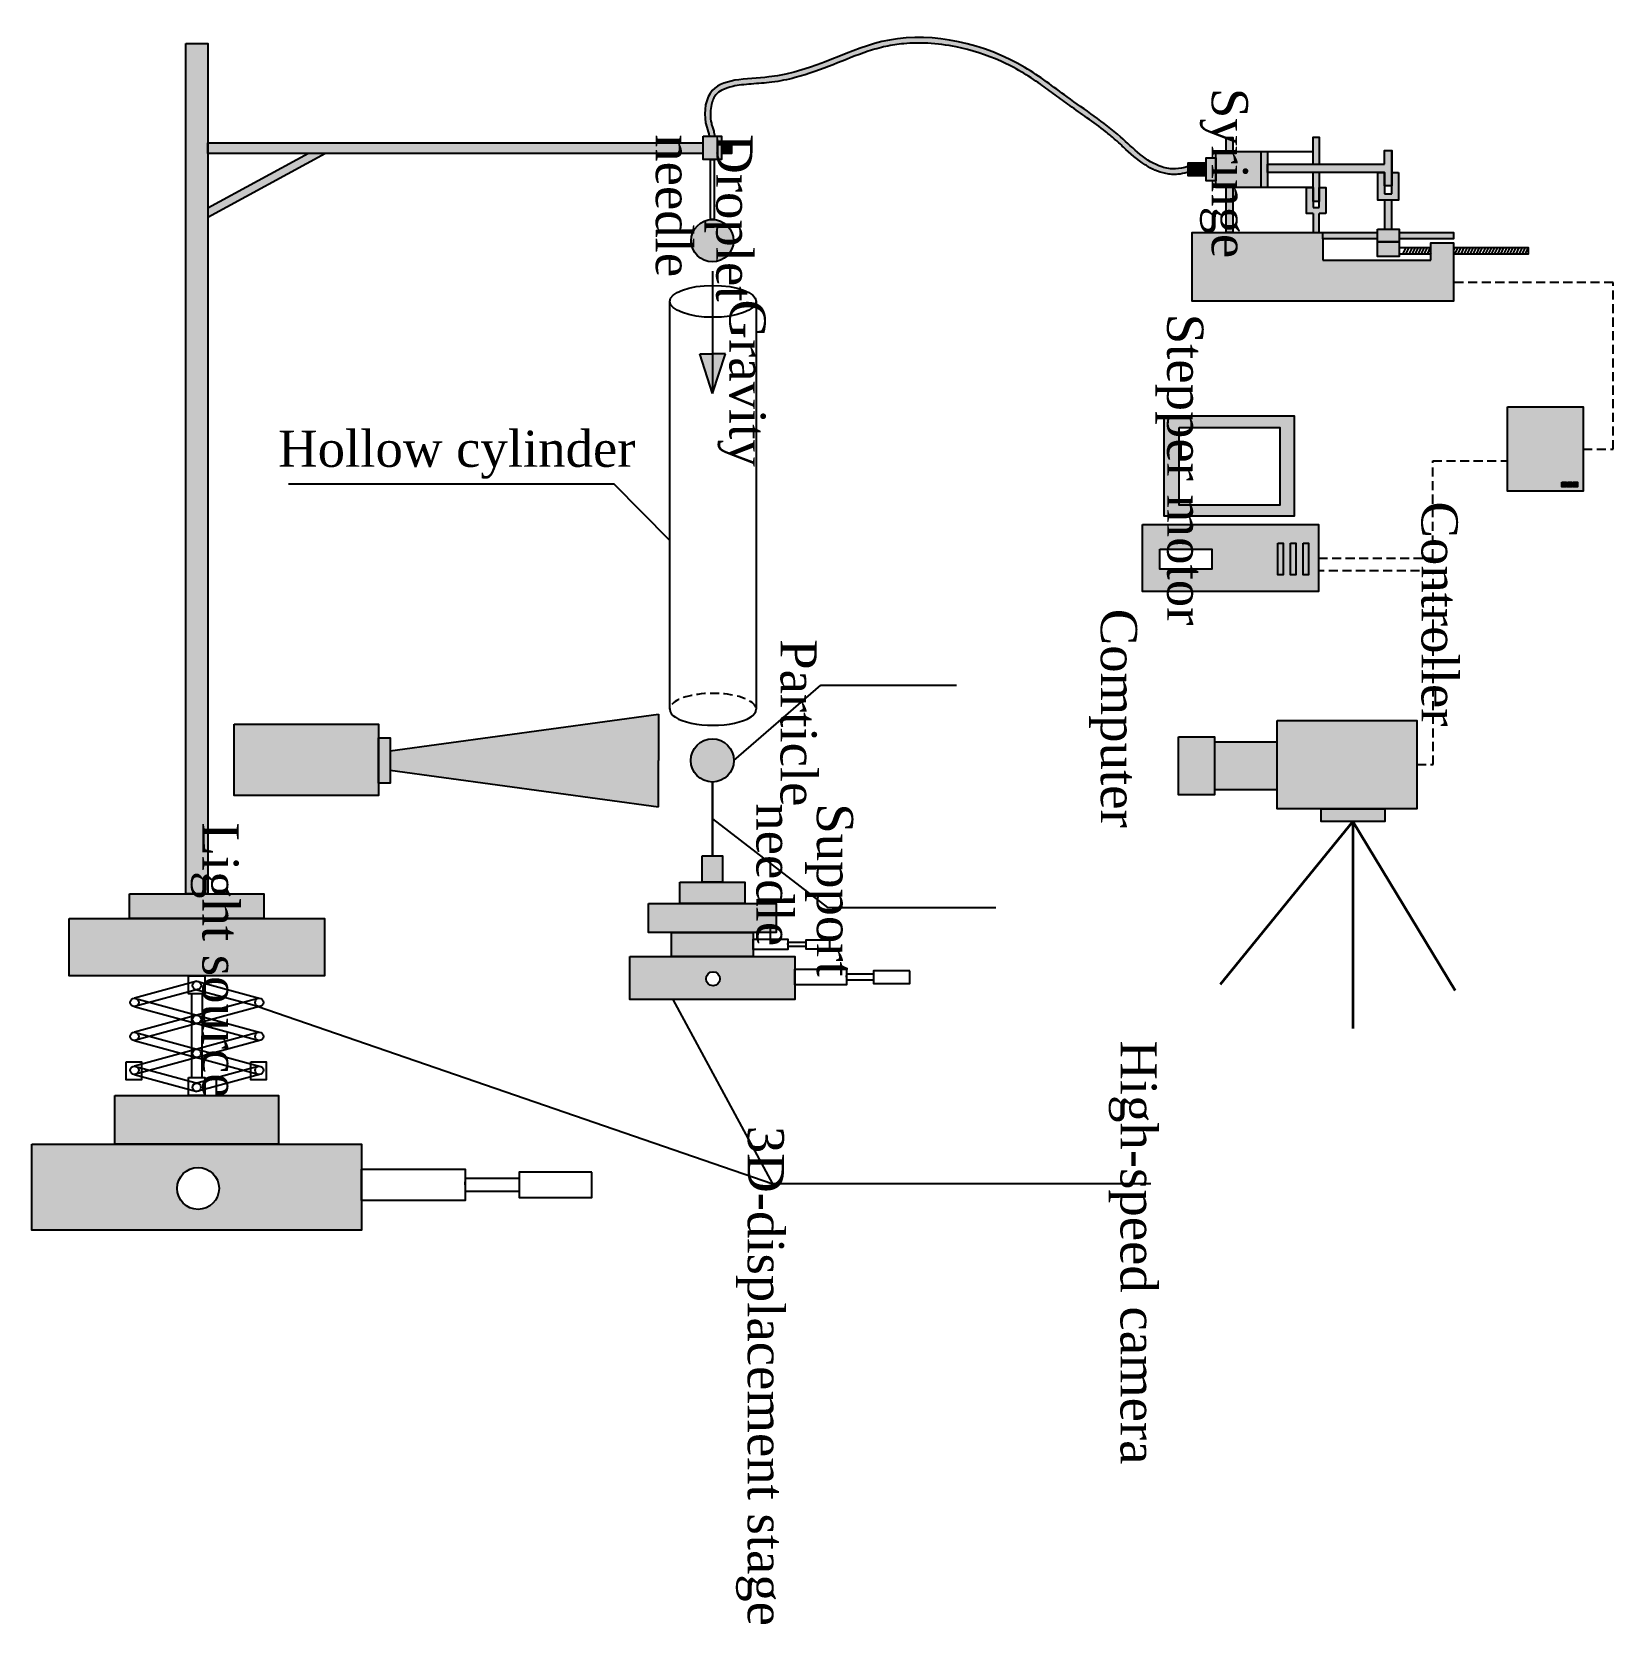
# Model space of a CAD drawing. Header units: millimetres. Extents: x 92 to 266, y -121 to 55.
import ezdxf

# ---------------------------------------------------------------- set-up
doc = ezdxf.new("R2010")
doc.units = ezdxf.units.MM
doc.linetypes.add('DASHED', pattern=[0.75, 0.5, -0.25])
doc.styles.add('说明', font='', dxfattribs={"height": 3})
doc.styles.get('说明').set_extended_font_data('SimSun')

msp = doc.modelspace()

# ---------------------------------------------------------------- texts
at = {"char_height": 4, "attachment_point": 1, "rotation": 270, "style": '说明'}
for s, width, insert in [('{\\fTimes New Roman|b0|i0|c0|p18;Syringe}', 8.5438, (226.06, 48.7)), ('{\\fTimes New Roman|b0|i0|c0|p18;Droplet needle}', 8.5438, (171.4, 43.58)), ('{\\fTimes New Roman|b0|i0|c186|p18;Gravity}', 8.5438, (172.85, 25.34)), ('{\\fTimes New Roman|b0|i0|c0|p18;Stepper motor}', 38.4421, (221.15, 23.78)), ('{\\fTimes New Roman|b0|i0|c0|p18;Controller }', 38.4421, (249.21, 3.06)), ('{\\fTimes New Roman|b0|i0|c0|p18;Computer}', 51.155, (213.83, -8.78)), ('{\\fTimes New Roman|b0|i0|c186|p18;Particle}', 8.5438, (178.49, -12.14)), ('{\\fTimes New Roman|b0|i0|c0|p18;Support needle}', 8.5438, (182.5, -30.25)), ('{\\fTimes New Roman|b0|i0|c0|p18;Light source}', 51.155, (114.71, -32.37)), ('{\\fTimes New Roman|b0|i0|c0|p18;High-speed camera}', 51.155, (216, -56.41)), ('{\\fTimes New Roman|b0|i0|c0|p18;3D-displacement stage}', 115.1958, (174.87, -65.84))]:
    msp.add_mtext_dynamic_manual_height_columns(s, width=width, gutter_width=15, heights=[0], dxfattribs=dict(at, insert=insert))
at = {"insert": (119.06, 10.88), "char_height": 4, "attachment_point": 1, "style": '说明'}
msp.add_mtext_dynamic_manual_height_columns('{\\fTimes New Roman|b0|i0|c186|p18;Hollow cylinder}', width=63.4234, gutter_width=15, heights=[0], dxfattribs=at)

# ---------------------------------------------------------------- hatches: boundary and pattern name
h = msp.add_hatch(color=9)
h.paths.add_polyline_path([(170.55, -38.97), (163.38, -38.97), (163.38, -41.32), (170.55, -41.32)])
h.paths.add_polyline_path([(117.49, -40.24), (102.68, -40.24), (102.68, -42.97), (117.49, -42.97)])
h.paths.add_polyline_path([(111.3, 53.59), (108.87, 53.59), (108.87, -40.24), (111.3, -40.24)])
h.paths.add_polyline_path([(165.97, 42.62), (111.3, 42.62), (111.3, 41.45), (165.97, 41.45)])
h.paths.add_polyline_path([(124.27, 41.45), (122.4, 41.45), (111.3, 35.42), (111.3, 34.4)])
h = msp.add_hatch(color=4)
edge = h.paths.add_edge_path()
edge.add_spline(control_points=[(204.81, 48.66), (204.25, 49.07), (203.69, 49.48), (203.12, 49.87)], knot_values=[17.888727, 17.888727, 17.888727, 17.888727, 19.963695, 19.963695, 19.963695, 19.963695], degree=3, periodic=0)
edge.add_spline(control_points=[(203.12, 49.87), (202.62, 50.22), (202.1, 50.56), (201.57, 50.88)], knot_values=[19.963695, 19.963695, 19.963695, 19.963695, 21.800455, 21.800455, 21.800455, 21.800455], degree=3, periodic=0)
edge.add_spline(control_points=[(201.57, 50.88), (201.53, 50.91), (200.96, 51.25), (200.37, 51.56), (199.81, 51.84)], knot_values=[21.800455, 21.800455, 21.800455, 21.800455, 21.949622, 23.764466, 23.764466, 23.764466, 23.764466], degree=3, periodic=0)
edge.add_spline(control_points=[(199.81, 51.84), (199.2, 52.13), (198.58, 52.4), (197.95, 52.65)], knot_values=[23.764466, 23.764466, 23.764466, 23.764466, 25.728626, 25.728626, 25.728626, 25.728626], degree=3, periodic=0)
edge.add_spline(control_points=[(197.95, 52.65), (197.31, 52.9), (196.65, 53.12), (195.99, 53.32)], knot_values=[25.728626, 25.728626, 25.728626, 25.728626, 27.710162, 27.710162, 27.710162, 27.710162], degree=3, periodic=0)
edge.add_spline(control_points=[(195.99, 53.32), (195.35, 53.51), (194.69, 53.67), (194.03, 53.81)], knot_values=[27.710162, 27.710162, 27.710162, 27.710162, 29.658025, 29.658025, 29.658025, 29.658025], degree=3, periodic=0)
edge.add_spline(control_points=[(194.03, 53.81), (193.04, 54.01), (192.03, 54.15), (191.04, 54.22)], knot_values=[29.658025, 29.658025, 29.658025, 29.658025, 32.605058, 32.605058, 32.605058, 32.605058], degree=3, periodic=0)
edge.add_spline(control_points=[(191.04, 54.22), (190.7, 54.24), (190.37, 54.25), (190.03, 54.26)], knot_values=[32.605058, 32.605058, 32.605058, 32.605058, 33.597597, 33.597597, 33.597597, 33.597597], degree=3, periodic=0)
edge.add_spline(control_points=[(190.03, 54.26), (189.71, 54.27), (189.38, 54.26), (189.06, 54.25)], knot_values=[33.597597, 33.597597, 33.597597, 33.597597, 34.569739, 34.569739, 34.569739, 34.569739], degree=3, periodic=0)
edge.add_spline(control_points=[(189.06, 54.25), (188.73, 54.24), (188.4, 54.22), (188.08, 54.19)], knot_values=[34.569739, 34.569739, 34.569739, 34.569739, 35.563563, 35.563563, 35.563563, 35.563563], degree=3, periodic=0)
edge.add_spline(control_points=[(188.08, 54.19), (187.76, 54.16), (187.44, 54.13), (187.13, 54.08)], knot_values=[35.563563, 35.563563, 35.563563, 35.563563, 36.534415, 36.534415, 36.534415, 36.534415], degree=3, periodic=0)
edge.add_spline(control_points=[(187.13, 54.08), (186.92, 54.05), (186.61, 54), (186.31, 53.94), (186.22, 53.92)], knot_values=[36.534415, 36.534415, 36.534415, 36.534415, 37.198372, 37.487193, 37.487193, 37.487193, 37.487193], degree=3, periodic=0)
edge.add_spline(control_points=[(186.22, 53.92), (185.9, 53.86), (185.59, 53.78), (185.28, 53.7)], knot_values=[37.487193, 37.487193, 37.487193, 37.487193, 38.498663, 38.498663, 38.498663, 38.498663], degree=3, periodic=0)
edge.add_spline(control_points=[(185.28, 53.7), (184.95, 53.61), (184.63, 53.52), (184.31, 53.42)], knot_values=[38.498663, 38.498663, 38.498663, 38.498663, 39.551787, 39.551787, 39.551787, 39.551787], degree=3, periodic=0)
edge.add_spline(control_points=[(184.31, 53.42), (183.12, 53.05), (181.96, 52.58), (180.78, 52.11)], knot_values=[39.551787, 39.551787, 39.551787, 39.551787, 43.442343, 43.442343, 43.442343, 43.442343], degree=3, periodic=0)
edge.add_spline(control_points=[(180.78, 52.11), (179.61, 51.65), (178.42, 51.17), (177.17, 50.78)], knot_values=[43.442343, 43.442343, 43.442343, 43.442343, 47.293123, 47.293123, 47.293123, 47.293123], degree=3, periodic=0)
edge.add_spline(control_points=[(177.17, 50.78), (176.83, 50.67), (176.49, 50.57), (176.14, 50.48)], knot_values=[47.293123, 47.293123, 47.293123, 47.293123, 48.322546, 48.322546, 48.322546, 48.322546], degree=3, periodic=0)
edge.add_spline(control_points=[(176.14, 50.48), (175.8, 50.38), (175.45, 50.3), (175.09, 50.22)], knot_values=[48.322546, 48.322546, 48.322546, 48.322546, 49.34583, 49.34583, 49.34583, 49.34583], degree=3, periodic=0)
edge.add_spline(control_points=[(175.09, 50.22), (174.77, 50.15), (174.43, 50.08), (174.1, 50.03)], knot_values=[49.34583, 49.34583, 49.34583, 49.34583, 50.287162, 50.287162, 50.287162, 50.287162], degree=3, periodic=0)
edge.add_spline(control_points=[(174.1, 50.03), (173.81, 49.98), (173.46, 49.93), (173.11, 49.89), (173.05, 49.89)], knot_values=[50.287162, 50.287162, 50.287162, 50.287162, 51.089262, 51.234217, 51.234217, 51.234217, 51.234217], degree=3, periodic=0)
edge.add_spline(control_points=[(173.05, 49.89), (172.67, 49.84), (172.29, 49.81), (171.9, 49.78)], knot_values=[51.234217, 51.234217, 51.234217, 51.234217, 52.249899, 52.249899, 52.249899, 52.249899], degree=3, periodic=0)
edge.add_spline(control_points=[(171.9, 49.78), (171.52, 49.75), (171.13, 49.73), (170.76, 49.69)], knot_values=[52.249899, 52.249899, 52.249899, 52.249899, 53.263451, 53.263451, 53.263451, 53.263451], degree=3, periodic=0)
edge.add_spline(control_points=[(170.76, 49.69), (170.58, 49.68), (170.41, 49.66), (170.24, 49.64)], knot_values=[53.263451, 53.263451, 53.263451, 53.263451, 53.725479, 53.725479, 53.725479, 53.725479], degree=3, periodic=0)
edge.add_spline(control_points=[(170.24, 49.64), (170.06, 49.62), (169.87, 49.6), (169.69, 49.57)], knot_values=[53.725479, 53.725479, 53.725479, 53.725479, 54.242856, 54.242856, 54.242856, 54.242856], degree=3, periodic=0)
edge.add_spline(control_points=[(169.69, 49.57), (169.52, 49.54), (169.36, 49.51), (169.2, 49.48)], knot_values=[54.242856, 54.242856, 54.242856, 54.242856, 54.707709, 54.707709, 54.707709, 54.707709], degree=3, periodic=0)
edge.add_spline(control_points=[(169.2, 49.48), (169.05, 49.45), (168.89, 49.41), (168.74, 49.37)], knot_values=[54.707709, 54.707709, 54.707709, 54.707709, 55.175311, 55.175311, 55.175311, 55.175311], degree=3, periodic=0)
edge.add_spline(control_points=[(168.74, 49.37), (168.66, 49.35), (168.57, 49.33), (168.49, 49.3)], knot_values=[55.175311, 55.175311, 55.175311, 55.175311, 55.444429, 55.444429, 55.444429, 55.444429], degree=3, periodic=0)
edge.add_spline(control_points=[(168.49, 49.3), (168.41, 49.27), (168.33, 49.25), (168.26, 49.22)], knot_values=[55.444429, 55.444429, 55.444429, 55.444429, 55.695744, 55.695744, 55.695744, 55.695744], degree=3, periodic=0)
edge.add_spline(control_points=[(168.26, 49.22), (168.19, 49.19), (168.11, 49.17), (168.05, 49.14)], knot_values=[55.695744, 55.695744, 55.695744, 55.695744, 55.935584, 55.935584, 55.935584, 55.935584], degree=3, periodic=0)
edge.add_spline(control_points=[(168.05, 49.14), (167.97, 49.11), (167.9, 49.07), (167.83, 49.04)], knot_values=[55.935584, 55.935584, 55.935584, 55.935584, 56.186299, 56.186299, 56.186299, 56.186299], degree=3, periodic=0)
edge.add_spline(control_points=[(167.83, 49.04), (167.77, 49.01), (167.7, 48.97), (167.64, 48.93)], knot_values=[56.186299, 56.186299, 56.186299, 56.186299, 56.426748, 56.426748, 56.426748, 56.426748], degree=3, periodic=0)
edge.add_spline(control_points=[(167.64, 48.93), (167.58, 48.9), (167.51, 48.86), (167.45, 48.81)], knot_values=[56.426748, 56.426748, 56.426748, 56.426748, 56.676997, 56.676997, 56.676997, 56.676997], degree=3, periodic=0)
edge.add_spline(control_points=[(167.45, 48.81), (167.39, 48.77), (167.33, 48.73), (167.28, 48.69)], knot_values=[56.676997, 56.676997, 56.676997, 56.676997, 56.917915, 56.917915, 56.917915, 56.917915], degree=3, periodic=0)
edge.add_spline(control_points=[(167.28, 48.69), (167.22, 48.64), (167.16, 48.59), (167.11, 48.54)], knot_values=[56.917915, 56.917915, 56.917915, 56.917915, 57.167793, 57.167793, 57.167793, 57.167793], degree=3, periodic=0)
edge.add_spline(control_points=[(167.11, 48.54), (167.06, 48.49), (167.01, 48.44), (166.96, 48.39)], knot_values=[57.167793, 57.167793, 57.167793, 57.167793, 57.409072, 57.409072, 57.409072, 57.409072], degree=3, periodic=0)
edge.add_spline(control_points=[(166.96, 48.39), (166.91, 48.34), (166.86, 48.28), (166.81, 48.22)], knot_values=[57.409072, 57.409072, 57.409072, 57.409072, 57.658353, 57.658353, 57.658353, 57.658353], degree=3, periodic=0)
edge.add_spline(control_points=[(166.81, 48.22), (166.78, 48.18), (166.74, 48.12), (166.7, 48.06), (166.69, 48.04)], knot_values=[57.658353, 57.658353, 57.658353, 57.658353, 57.826285, 57.900203, 57.900203, 57.900203, 57.900203], degree=3, periodic=0)
edge.add_spline(control_points=[(166.69, 48.04), (166.65, 47.97), (166.61, 47.91), (166.58, 47.84)], knot_values=[57.900203, 57.900203, 57.900203, 57.900203, 58.143363, 58.143363, 58.143363, 58.143363], degree=3, periodic=0)
edge.add_spline(control_points=[(166.58, 47.84), (166.54, 47.77), (166.51, 47.7), (166.47, 47.63)], knot_values=[58.143363, 58.143363, 58.143363, 58.143363, 58.391376, 58.391376, 58.391376, 58.391376], degree=3, periodic=0)
edge.add_spline(control_points=[(166.47, 47.63), (166.44, 47.55), (166.41, 47.48), (166.39, 47.4)], knot_values=[58.391376, 58.391376, 58.391376, 58.391376, 58.634934, 58.634934, 58.634934, 58.634934], degree=3, periodic=0)
edge.add_spline(control_points=[(166.39, 47.4), (166.36, 47.33), (166.33, 47.25), (166.31, 47.17)], knot_values=[58.634934, 58.634934, 58.634934, 58.634934, 58.882549, 58.882549, 58.882549, 58.882549], degree=3, periodic=0)
edge.add_spline(control_points=[(166.31, 47.17), (166.29, 47.09), (166.27, 47.01), (166.25, 46.93)], knot_values=[58.882549, 58.882549, 58.882549, 58.882549, 59.126647, 59.126647, 59.126647, 59.126647], degree=3, periodic=0)
edge.add_spline(control_points=[(166.25, 46.93), (166.23, 46.85), (166.22, 46.76), (166.2, 46.68)], knot_values=[59.126647, 59.126647, 59.126647, 59.126647, 59.373722, 59.373722, 59.373722, 59.373722], degree=3, periodic=0)
edge.add_spline(control_points=[(166.2, 46.68), (166.19, 46.59), (166.18, 46.51), (166.17, 46.42)], knot_values=[59.373722, 59.373722, 59.373722, 59.373722, 59.618498, 59.618498, 59.618498, 59.618498], degree=3, periodic=0)
edge.add_spline(control_points=[(166.17, 46.42), (166.16, 46.34), (166.15, 46.25), (166.14, 46.16)], knot_values=[59.618498, 59.618498, 59.618498, 59.618498, 59.864896, 59.864896, 59.864896, 59.864896], degree=3, periodic=0)
edge.add_spline(control_points=[(166.14, 46.16), (166.13, 45.9), (166.13, 45.64), (166.15, 45.37)], knot_values=[59.864896, 59.864896, 59.864896, 59.864896, 60.601649, 60.601649, 60.601649, 60.601649], degree=3, periodic=0)
edge.add_spline(control_points=[(166.15, 45.37), (166.17, 45.2), (166.19, 45.02), (166.22, 44.85)], knot_values=[60.601649, 60.601649, 60.601649, 60.601649, 61.096619, 61.096619, 61.096619, 61.096619], degree=3, periodic=0)
edge.add_spline(control_points=[(166.22, 44.85), (166.25, 44.68), (166.29, 44.52), (166.33, 44.36)], knot_values=[61.096619, 61.096619, 61.096619, 61.096619, 61.583976, 61.583976, 61.583976, 61.583976], degree=3, periodic=0)
edge.add_spline(control_points=[(166.33, 44.36), (166.34, 44.35), (166.38, 44.19), (166.44, 44.03), (166.49, 43.88)], knot_values=[61.583976, 61.583976, 61.583976, 61.583976, 61.59816, 62.078093, 62.078093, 62.078093, 62.078093], degree=3, periodic=0)
edge.add_spline(control_points=[(166.49, 43.88), (166.51, 43.8), (166.53, 43.72), (166.55, 43.65)], knot_values=[62.078093, 62.078093, 62.078093, 62.078093, 62.320846, 62.320846, 62.320846, 62.320846], degree=3, periodic=0)
edge.add_spline(control_points=[(166.55, 43.65), (166.57, 43.57), (166.59, 43.49), (166.6, 43.41)], knot_values=[62.320846, 62.320846, 62.320846, 62.320846, 62.567795, 62.567795, 62.567795, 62.567795], degree=3, periodic=0)
edge.add_spline(control_points=[(166.6, 43.41), (166.6, 43.39), (166.61, 43.38), (166.61, 43.37)], knot_values=[62.567795, 62.567795, 62.567795, 62.567795, 62.611456, 62.611456, 62.611456, 62.611456], degree=3, periodic=0)
edge.add_line((166.61, 43.37), (167.23, 43.37))
edge.add_spline(control_points=[(167.23, 43.37), (167.22, 43.41), (167.22, 43.46), (167.21, 43.5)], knot_values=[62.566963, 62.566963, 62.566963, 62.566963, 62.673088, 62.673088, 62.673088, 62.673088], degree=3, periodic=0)
edge.add_spline(control_points=[(167.21, 43.5), (167.2, 43.56), (167.19, 43.61), (167.17, 43.71), (167.16, 43.76), (167.15, 43.8)], knot_values=[62.32171, 62.32171, 62.32171, 62.32171, 62.451163, 62.451163, 62.566963, 62.566963, 62.566963, 62.566963], degree=3, periodic=0)
edge.add_spline(control_points=[(167.15, 43.8), (167.13, 43.89), (167.1, 43.98), (167.07, 44.06)], knot_values=[62.080637, 62.080637, 62.080637, 62.080637, 62.32171, 62.32171, 62.32171, 62.32171], degree=3, periodic=0)
edge.add_spline(control_points=[(167.07, 44.06), (167.06, 44.09), (167.05, 44.12), (167, 44.28), (166.96, 44.41), (166.93, 44.52)], knot_values=[61.58586, 61.58586, 61.58586, 61.58586, 61.673878, 61.673878, 62.080637, 62.080637, 62.080637, 62.080637], degree=3, periodic=0)
edge.add_spline(control_points=[(166.93, 44.52), (166.92, 44.54), (166.92, 44.55), (166.88, 44.69), (166.85, 44.82), (166.82, 44.96)], knot_values=[61.100456, 61.100456, 61.100456, 61.100456, 61.138589, 61.138589, 61.58586, 61.58586, 61.58586, 61.58586], degree=3, periodic=0)
edge.add_spline(control_points=[(166.82, 44.96), (166.82, 44.98), (166.82, 45.01), (166.79, 45.16), (166.78, 45.29), (166.76, 45.42)], knot_values=[60.604832, 60.604832, 60.604832, 60.604832, 60.691863, 60.691863, 61.100456, 61.100456, 61.100456, 61.100456], degree=3, periodic=0)
edge.add_spline(control_points=[(166.76, 45.42), (166.75, 45.57), (166.75, 45.73), (166.75, 45.88)], knot_values=[60.126916, 60.126916, 60.126916, 60.126916, 60.604832, 60.604832, 60.604832, 60.604832], degree=3, periodic=0)
edge.add_spline(control_points=[(166.75, 45.88), (166.75, 45.96), (166.75, 46.04), (166.76, 46.12)], knot_values=[59.869029, 59.869029, 59.869029, 59.869029, 60.126916, 60.126916, 60.126916, 60.126916], degree=3, periodic=0)
edge.add_spline(control_points=[(166.76, 46.12), (166.76, 46.2), (166.77, 46.27), (166.78, 46.35)], knot_values=[59.623619, 59.623619, 59.623619, 59.623619, 59.869029, 59.869029, 59.869029, 59.869029], degree=3, periodic=0)
edge.add_spline(control_points=[(166.78, 46.35), (166.79, 46.42), (166.8, 46.5), (166.81, 46.57)], knot_values=[59.37849, 59.37849, 59.37849, 59.37849, 59.623619, 59.623619, 59.623619, 59.623619], degree=3, periodic=0)
edge.add_spline(control_points=[(166.81, 46.57), (166.82, 46.65), (166.83, 46.72), (166.85, 46.79)], knot_values=[59.134167, 59.134167, 59.134167, 59.134167, 59.37849, 59.37849, 59.37849, 59.37849], degree=3, periodic=0)
edge.add_spline(control_points=[(166.85, 46.79), (166.85, 46.81), (166.86, 46.84), (166.88, 46.91), (166.89, 46.95), (166.9, 47)], knot_values=[58.88797, 58.88797, 58.88797, 58.88797, 58.970635, 58.970635, 59.134167, 59.134167, 59.134167, 59.134167], degree=3, periodic=0)
edge.add_spline(control_points=[(166.9, 47), (166.92, 47.06), (166.94, 47.13), (166.96, 47.19)], knot_values=[58.643871, 58.643871, 58.643871, 58.643871, 58.88797, 58.88797, 58.88797, 58.88797], degree=3, periodic=0)
edge.add_spline(control_points=[(166.96, 47.19), (166.99, 47.26), (167.01, 47.32), (167.04, 47.38)], knot_values=[58.397428, 58.397428, 58.397428, 58.397428, 58.643871, 58.643871, 58.643871, 58.643871], degree=3, periodic=0)
edge.add_spline(control_points=[(167.04, 47.38), (167.05, 47.41), (167.06, 47.43), (167.09, 47.49), (167.1, 47.52), (167.12, 47.55)], knot_values=[58.154275, 58.154275, 58.154275, 58.154275, 58.267883, 58.267883, 58.397428, 58.397428, 58.397428, 58.397428], degree=3, periodic=0)
edge.add_spline(control_points=[(167.12, 47.55), (167.14, 47.6), (167.17, 47.65), (167.21, 47.7)], knot_values=[57.906913, 57.906913, 57.906913, 57.906913, 58.154275, 58.154275, 58.154275, 58.154275], degree=3, periodic=0)
edge.add_spline(control_points=[(167.21, 47.7), (167.24, 47.75), (167.27, 47.8), (167.3, 47.84)], knot_values=[57.665686, 57.665686, 57.665686, 57.665686, 57.906913, 57.906913, 57.906913, 57.906913], degree=3, periodic=0)
edge.add_spline(control_points=[(167.3, 47.84), (167.32, 47.87), (167.34, 47.9), (167.38, 47.94), (167.39, 47.96), (167.41, 47.97)], knot_values=[57.416373, 57.416373, 57.416373, 57.416373, 57.565923, 57.565923, 57.665686, 57.665686, 57.665686, 57.665686], degree=3, periodic=0)
edge.add_spline(control_points=[(167.41, 47.97), (167.45, 48.01), (167.49, 48.05), (167.53, 48.09)], knot_values=[57.173147, 57.173147, 57.173147, 57.173147, 57.416373, 57.416373, 57.416373, 57.416373], degree=3, periodic=0)
edge.add_spline(control_points=[(167.53, 48.09), (167.57, 48.13), (167.61, 48.17), (167.65, 48.2)], knot_values=[56.925851, 56.925851, 56.925851, 56.925851, 57.173147, 57.173147, 57.173147, 57.173147], degree=3, periodic=0)
edge.add_spline(control_points=[(167.65, 48.2), (167.7, 48.24), (167.74, 48.27), (167.79, 48.3)], knot_values=[56.683264, 56.683264, 56.683264, 56.683264, 56.925851, 56.925851, 56.925851, 56.925851], degree=3, periodic=0)
edge.add_spline(control_points=[(167.79, 48.3), (167.84, 48.34), (167.89, 48.37), (167.94, 48.4)], knot_values=[56.435333, 56.435333, 56.435333, 56.435333, 56.683264, 56.683264, 56.683264, 56.683264], degree=3, periodic=0)
edge.add_spline(control_points=[(167.94, 48.4), (167.97, 48.41), (168, 48.43), (168.05, 48.46), (168.08, 48.47), (168.11, 48.49)], knot_values=[56.191662, 56.191662, 56.191662, 56.191662, 56.317803, 56.317803, 56.435333, 56.435333, 56.435333, 56.435333], degree=3, periodic=0)
edge.add_spline(control_points=[(168.11, 48.49), (168.16, 48.52), (168.22, 48.54), (168.28, 48.57)], knot_values=[55.944815, 55.944815, 55.944815, 55.944815, 56.191662, 56.191662, 56.191662, 56.191662], degree=3, periodic=0)
edge.add_spline(control_points=[(168.28, 48.57), (168.34, 48.59), (168.4, 48.62), (168.47, 48.64)], knot_values=[55.703048, 55.703048, 55.703048, 55.703048, 55.944815, 55.944815, 55.944815, 55.944815], degree=3, periodic=0)
edge.add_spline(control_points=[(168.47, 48.64), (168.53, 48.67), (168.6, 48.69), (168.67, 48.71)], knot_values=[55.454292, 55.454292, 55.454292, 55.454292, 55.703048, 55.703048, 55.703048, 55.703048], degree=3, periodic=0)
edge.add_spline(control_points=[(168.67, 48.71), (168.84, 48.77), (169.03, 48.82), (169.26, 48.86), (169.29, 48.87), (169.32, 48.88)], knot_values=[54.718605, 54.718605, 54.718605, 54.718605, 55.356256, 55.356256, 55.454292, 55.454292, 55.454292, 55.454292], degree=3, periodic=0)
edge.add_spline(control_points=[(169.32, 48.88), (169.46, 48.91), (169.61, 48.93), (169.76, 48.96)], knot_values=[54.26489, 54.26489, 54.26489, 54.26489, 54.718605, 54.718605, 54.718605, 54.718605], degree=3, periodic=0)
edge.add_spline(control_points=[(169.76, 48.96), (169.93, 48.98), (170.11, 49.01), (170.3, 49.03)], knot_values=[53.737735, 53.737735, 53.737735, 53.737735, 54.26489, 54.26489, 54.26489, 54.26489], degree=3, periodic=0)
edge.add_spline(control_points=[(170.3, 49.03), (170.46, 49.05), (170.63, 49.06), (170.8, 49.08)], knot_values=[53.275423, 53.275423, 53.275423, 53.275423, 53.737735, 53.737735, 53.737735, 53.737735], degree=3, periodic=0)
edge.add_spline(control_points=[(170.8, 49.08), (170.95, 49.09), (171.11, 49.11), (171.49, 49.14), (171.71, 49.15), (171.94, 49.17)], knot_values=[52.261806, 52.261806, 52.261806, 52.261806, 52.683965, 52.683965, 53.275423, 53.275423, 53.275423, 53.275423], degree=3, periodic=0)
edge.add_spline(control_points=[(171.94, 49.17), (172.33, 49.2), (172.73, 49.23), (173.12, 49.27)], knot_values=[51.234217, 51.234217, 51.234217, 51.234217, 52.261806, 52.261806, 52.261806, 52.261806], degree=3, periodic=0)
edge.add_spline(control_points=[(173.12, 49.27), (173.25, 49.29), (173.38, 49.3), (173.74, 49.35), (173.96, 49.38), (174.18, 49.42)], knot_values=[50.303785, 50.303785, 50.303785, 50.303785, 50.648116, 50.648116, 51.234217, 51.234217, 51.234217, 51.234217], degree=3, periodic=0)
edge.add_spline(control_points=[(174.18, 49.42), (174.52, 49.47), (174.86, 49.54), (175.19, 49.61)], knot_values=[49.377317, 49.377317, 49.377317, 49.377317, 50.303785, 50.303785, 50.303785, 50.303785], degree=3, periodic=0)
edge.add_spline(control_points=[(175.19, 49.61), (175.5, 49.68), (175.79, 49.75), (176.15, 49.84), (176.22, 49.86), (176.28, 49.88)], knot_values=[48.34178, 48.34178, 48.34178, 48.34178, 49.19026, 49.19026, 49.377317, 49.377317, 49.377317, 49.377317], degree=3, periodic=0)
edge.add_spline(control_points=[(176.28, 49.88), (176.65, 49.97), (177, 50.08), (177.35, 50.19)], knot_values=[47.29313, 47.29313, 47.29313, 47.29313, 48.34178, 48.34178, 48.34178, 48.34178], degree=3, periodic=0)
edge.add_spline(control_points=[(177.35, 50.19), (178.37, 50.51), (179.35, 50.88), (180.52, 51.35), (180.75, 51.44), (180.98, 51.53)], knot_values=[43.475748, 43.475748, 43.475748, 43.475748, 46.54832, 46.54832, 47.29313, 47.29313, 47.29313, 47.29313], degree=3, periodic=0)
edge.add_spline(control_points=[(180.98, 51.53), (182.06, 51.96), (183.11, 52.38), (184.26, 52.76), (184.35, 52.79), (184.44, 52.82)], knot_values=[39.612866, 39.612866, 39.612866, 39.612866, 43.176333, 43.176333, 43.475748, 43.475748, 43.475748, 43.475748], degree=3, periodic=0)
edge.add_spline(control_points=[(184.44, 52.82), (184.76, 52.92), (185.08, 53.01), (185.4, 53.1)], knot_values=[38.530133, 38.530133, 38.530133, 38.530133, 39.612866, 39.612866, 39.612866, 39.612866], degree=3, periodic=0)
edge.add_spline(control_points=[(185.4, 53.1), (185.63, 53.16), (185.87, 53.22), (186.17, 53.28), (186.24, 53.3), (186.31, 53.31)], knot_values=[37.528571, 37.528571, 37.528571, 37.528571, 38.300562, 38.300562, 38.530133, 38.530133, 38.530133, 38.530133], degree=3, periodic=0)
edge.add_spline(control_points=[(186.31, 53.31), (186.6, 53.37), (186.89, 53.42), (187.19, 53.47)], knot_values=[36.568709, 36.568709, 36.568709, 36.568709, 37.528571, 37.528571, 37.528571, 37.528571], degree=3, periodic=0)
edge.add_spline(control_points=[(187.19, 53.47), (187.49, 53.51), (187.79, 53.55), (188.1, 53.58), (188.1, 53.58), (188.1, 53.58)], knot_values=[35.599039, 35.599039, 35.599039, 35.599039, 36.563745, 36.563745, 36.568709, 36.568709, 36.568709, 36.568709], degree=3, periodic=0)
edge.add_spline(control_points=[(188.1, 53.58), (188.41, 53.61), (188.73, 53.62), (189.05, 53.64)], knot_values=[34.606697, 34.606697, 34.606697, 34.606697, 35.599039, 35.599039, 35.599039, 35.599039], degree=3, periodic=0)
edge.add_spline(control_points=[(189.05, 53.64), (189.36, 53.65), (189.67, 53.65), (189.99, 53.65)], knot_values=[33.635394, 33.635394, 33.635394, 33.635394, 34.606697, 34.606697, 34.606697, 34.606697], degree=3, periodic=0)
edge.add_spline(control_points=[(189.99, 53.65), (190.24, 53.64), (190.49, 53.63), (190.81, 53.62), (190.88, 53.61), (190.96, 53.61)], knot_values=[32.644566, 32.644566, 32.644566, 32.644566, 33.40999, 33.40999, 33.635394, 33.635394, 33.635394, 33.635394], degree=3, periodic=0)
edge.add_spline(control_points=[(190.96, 53.61), (191.32, 53.58), (191.69, 53.55), (192.06, 53.51)], knot_values=[31.52875, 31.52875, 31.52875, 31.52875, 32.644566, 32.644566, 32.644566, 32.644566], degree=3, periodic=0)
edge.add_spline(control_points=[(192.06, 53.51), (192.66, 53.43), (193.26, 53.34), (193.87, 53.21)], knot_values=[29.701308, 29.701308, 29.701308, 29.701308, 31.52875, 31.52875, 31.52875, 31.52875], degree=3, periodic=0)
edge.add_spline(control_points=[(193.87, 53.21), (193.87, 53.21), (193.87, 53.21), (194.51, 53.08), (195.14, 52.93), (195.77, 52.74)], knot_values=[27.757978, 27.757978, 27.757978, 27.757978, 27.760451, 27.760451, 29.701308, 29.701308, 29.701308, 29.701308], degree=3, periodic=0)
edge.add_spline(control_points=[(195.77, 52.74), (196.42, 52.55), (197.05, 52.34), (197.68, 52.1)], knot_values=[25.776986, 25.776986, 25.776986, 25.776986, 27.757978, 27.757978, 27.757978, 27.757978], degree=3, periodic=0)
edge.add_spline(control_points=[(197.68, 52.1), (198.05, 51.95), (198.42, 51.8), (199.02, 51.53), (199.26, 51.42), (199.49, 51.31)], knot_values=[23.819978, 23.819978, 23.819978, 23.819978, 25.007385, 25.007385, 25.776986, 25.776986, 25.776986, 25.776986], degree=3, periodic=0)
edge.add_spline(control_points=[(199.49, 51.31), (200.03, 51.05), (200.55, 50.77), (201.11, 50.44), (201.16, 50.41), (201.21, 50.38)], knot_values=[21.855041, 21.855041, 21.855041, 21.855041, 23.640067, 23.640067, 23.819978, 23.819978, 23.819978, 23.819978], degree=3, periodic=0)
edge.add_spline(control_points=[(201.21, 50.38), (201.71, 50.08), (202.2, 49.76), (202.68, 49.43)], knot_values=[20.075672, 20.075672, 20.075672, 20.075672, 21.855041, 21.855041, 21.855041, 21.855041], degree=3, periodic=0)
edge.add_spline(control_points=[(202.68, 49.43), (202.85, 49.32), (203.01, 49.21), (203.57, 48.8), (203.98, 48.51), (204.38, 48.21)], knot_values=[17.960702, 17.960702, 17.960702, 17.960702, 18.556051, 18.556051, 20.075672, 20.075672, 20.075672, 20.075672], degree=3, periodic=0)
edge.add_spline(control_points=[(204.38, 48.21), (204.52, 48.12), (204.65, 48.02), (205.31, 47.53), (205.86, 47.13), (207.04, 46.29), (207.67, 45.85), (208.59, 45.19), (208.88, 44.98), (209.17, 44.77)], knot_values=[12.03551, 12.03551, 12.03551, 12.03551, 12.525092, 12.525092, 14.534294, 14.534294, 16.879413, 16.879413, 17.960702, 17.960702, 17.960702, 17.960702], degree=3, periodic=0)
edge.add_spline(control_points=[(209.17, 44.77), (209.57, 44.48), (209.97, 44.17), (210.69, 43.6), (211.02, 43.33), (211.57, 42.86), (211.79, 42.66), (212, 42.46)], knot_values=[8.353357, 8.353357, 8.353357, 8.353357, 9.865489, 9.865489, 11.1622, 11.1622, 12.03551, 12.03551, 12.03551, 12.03551], degree=3, periodic=0)
edge.add_spline(control_points=[(212, 42.46), (212.11, 42.37), (212.21, 42.27), (212.53, 41.98), (212.74, 41.79), (212.95, 41.6)], knot_values=[7.109038, 7.109038, 7.109038, 7.109038, 7.532438, 7.532438, 8.353357, 8.353357, 8.353357, 8.353357], degree=3, periodic=0)
edge.add_spline(control_points=[(212.95, 41.6), (213.14, 41.42), (213.34, 41.25), (213.55, 41.07)], knot_values=[6.346487, 6.346487, 6.346487, 6.346487, 7.109038, 7.109038, 7.109038, 7.109038], degree=3, periodic=0)
edge.add_spline(control_points=[(213.55, 41.07), (213.73, 40.92), (213.92, 40.77), (214.12, 40.62)], knot_values=[5.655578, 5.655578, 5.655578, 5.655578, 6.346487, 6.346487, 6.346487, 6.346487], degree=3, periodic=0)
edge.add_spline(control_points=[(214.12, 40.62), (214.26, 40.52), (214.4, 40.41), (214.54, 40.32)], knot_values=[5.16883, 5.16883, 5.16883, 5.16883, 5.655578, 5.655578, 5.655578, 5.655578], degree=3, periodic=0)
edge.add_spline(control_points=[(214.54, 40.32), (214.6, 40.28), (214.66, 40.23), (214.81, 40.14), (214.89, 40.09), (214.98, 40.03)], knot_values=[4.676375, 4.676375, 4.676375, 4.676375, 4.885419, 4.885419, 5.16883, 5.16883, 5.16883, 5.16883], degree=3, periodic=0)
edge.add_spline(control_points=[(214.98, 40.03), (215.13, 39.95), (215.28, 39.86), (215.44, 39.78)], knot_values=[4.189626, 4.189626, 4.189626, 4.189626, 4.676375, 4.676375, 4.676375, 4.676375], degree=3, periodic=0)
edge.add_spline(control_points=[(215.44, 39.78), (215.56, 39.72), (215.68, 39.67), (215.84, 39.6), (215.89, 39.58), (215.93, 39.56)], knot_values=[3.696942, 3.696942, 3.696942, 3.696942, 4.061689, 4.061689, 4.189626, 4.189626, 4.189626, 4.189626], degree=3, periodic=0)
edge.add_spline(control_points=[(215.93, 39.56), (216.05, 39.51), (216.18, 39.46), (216.3, 39.42)], knot_values=[3.335517, 3.335517, 3.335517, 3.335517, 3.696942, 3.696942, 3.696942, 3.696942], degree=3, periodic=0)
edge.add_spline(control_points=[(216.3, 39.42), (216.43, 39.38), (216.56, 39.34), (216.68, 39.31)], knot_values=[2.980629, 2.980629, 2.980629, 2.980629, 3.335517, 3.335517, 3.335517, 3.335517], degree=3, periodic=0)
edge.add_spline(control_points=[(216.68, 39.31), (216.78, 39.28), (216.87, 39.26), (216.97, 39.24)], knot_values=[2.722942, 2.722942, 2.722942, 2.722942, 2.980629, 2.980629, 2.980629, 2.980629], degree=3, periodic=0)
edge.add_spline(control_points=[(216.97, 39.24), (216.98, 39.24), (216.99, 39.24), (217.09, 39.22), (217.17, 39.21), (217.25, 39.19)], knot_values=[2.472578, 2.472578, 2.472578, 2.472578, 2.505547, 2.505547, 2.722942, 2.722942, 2.722942, 2.722942], degree=3, periodic=0)
edge.add_spline(control_points=[(217.25, 39.19), (217.34, 39.18), (217.43, 39.17), (217.53, 39.16)], knot_values=[2.232398, 2.232398, 2.232398, 2.232398, 2.472578, 2.472578, 2.472578, 2.472578], degree=3, periodic=0)
edge.add_spline(control_points=[(217.53, 39.16), (217.57, 39.16), (217.61, 39.16), (217.71, 39.15), (217.76, 39.15), (217.81, 39.15)], knot_values=[1.98543, 1.98543, 1.98543, 1.98543, 2.095308, 2.095308, 2.232398, 2.232398, 2.232398, 2.232398], degree=3, periodic=0)
edge.add_spline(control_points=[(217.81, 39.15), (217.91, 39.14), (218, 39.14), (218.1, 39.15)], knot_values=[1.741884, 1.741884, 1.741884, 1.741884, 1.98543, 1.98543, 1.98543, 1.98543], degree=3, periodic=0)
edge.add_spline(control_points=[(218.1, 39.15), (218.17, 39.15), (218.24, 39.15), (218.34, 39.16), (218.37, 39.17), (218.4, 39.17)], knot_values=[1.47791, 1.47791, 1.47791, 1.47791, 1.664727, 1.664727, 1.741884, 1.741884, 1.741884, 1.741884], degree=3, periodic=0)
edge.add_spline(control_points=[(218.4, 39.17), (218.53, 39.18), (218.66, 39.2), (218.78, 39.23)], knot_values=[1.132905, 1.132905, 1.132905, 1.132905, 1.47791, 1.47791, 1.47791, 1.47791], degree=3, periodic=0)
edge.add_spline(control_points=[(218.78, 39.23), (218.91, 39.25), (219.03, 39.27), (219.14, 39.3)], knot_values=[0.797064, 0.797064, 0.797064, 0.797064, 1.132905, 1.132905, 1.132905, 1.132905], degree=3, periodic=0)
edge.add_spline(control_points=[(219.14, 39.3), (219.21, 39.32), (219.28, 39.34), (219.37, 39.36), (219.39, 39.37), (219.41, 39.37)], knot_values=[0.53848, 0.53848, 0.53848, 0.53848, 0.739685, 0.739685, 0.797064, 0.797064, 0.797064, 0.797064], degree=3, periodic=0)
edge.add_line((219.41, 39.37), (219.41, 40.01))
edge.add_spline(control_points=[(219.41, 40.01), (219.31, 39.98), (219.2, 39.95), (219.1, 39.93)], knot_values=[0.375604, 0.375604, 0.375604, 0.375604, 0.696017, 0.696017, 0.696017, 0.696017], degree=3, periodic=0)
edge.add_spline(control_points=[(219.1, 39.93), (218.98, 39.9), (218.86, 39.87), (218.75, 39.85)], knot_values=[0.696017, 0.696017, 0.696017, 0.696017, 1.059113, 1.059113, 1.059113, 1.059113], degree=3, periodic=0)
edge.add_spline(control_points=[(218.75, 39.85), (218.63, 39.82), (218.51, 39.8), (218.39, 39.79)], knot_values=[1.059113, 1.059113, 1.059113, 1.059113, 1.423709, 1.423709, 1.423709, 1.423709], degree=3, periodic=0)
edge.add_spline(control_points=[(218.39, 39.79), (218.31, 39.78), (218.23, 39.77), (218.15, 39.77)], knot_values=[1.423709, 1.423709, 1.423709, 1.423709, 1.662819, 1.662819, 1.662819, 1.662819], degree=3, periodic=0)
edge.add_spline(control_points=[(218.15, 39.77), (218.12, 39.76), (218.04, 39.76), (217.96, 39.76), (217.91, 39.76)], knot_values=[1.662819, 1.662819, 1.662819, 1.662819, 1.744278, 1.903992, 1.903992, 1.903992, 1.903992], degree=3, periodic=0)
edge.add_spline(control_points=[(217.91, 39.76), (217.83, 39.76), (217.74, 39.76), (217.66, 39.77)], knot_values=[1.903992, 1.903992, 1.903992, 1.903992, 2.152852, 2.152852, 2.152852, 2.152852], degree=3, periodic=0)
edge.add_spline(control_points=[(217.66, 39.77), (217.58, 39.77), (217.5, 39.78), (217.42, 39.79)], knot_values=[2.152852, 2.152852, 2.152852, 2.152852, 2.395155, 2.395155, 2.395155, 2.395155], degree=3, periodic=0)
edge.add_spline(control_points=[(217.42, 39.79), (217.33, 39.8), (217.25, 39.82), (217.17, 39.83)], knot_values=[2.395155, 2.395155, 2.395155, 2.395155, 2.644013, 2.644013, 2.644013, 2.644013], degree=3, periodic=0)
edge.add_spline(control_points=[(217.17, 39.83), (217.09, 39.85), (217.01, 39.86), (216.93, 39.88)], knot_values=[2.644013, 2.644013, 2.644013, 2.644013, 2.886472, 2.886472, 2.886472, 2.886472], degree=3, periodic=0)
edge.add_spline(control_points=[(216.93, 39.88), (216.81, 39.91), (216.69, 39.94), (216.58, 39.98), (216.57, 39.98)], knot_values=[2.886472, 2.886472, 2.886472, 2.886472, 3.248284, 3.255969, 3.255969, 3.255969, 3.255969], degree=3, periodic=0)
edge.add_spline(control_points=[(216.57, 39.98), (216.46, 40.02), (216.34, 40.06), (216.23, 40.1)], knot_values=[3.255969, 3.255969, 3.255969, 3.255969, 3.623521, 3.623521, 3.623521, 3.623521], degree=3, periodic=0)
edge.add_spline(control_points=[(216.23, 40.1), (216.08, 40.16), (215.93, 40.23), (215.79, 40.3)], knot_values=[3.623521, 3.623521, 3.623521, 3.623521, 4.109835, 4.109835, 4.109835, 4.109835], degree=3, periodic=0)
edge.add_spline(control_points=[(215.79, 40.3), (215.64, 40.37), (215.5, 40.45), (215.36, 40.53)], knot_values=[4.109835, 4.109835, 4.109835, 4.109835, 4.605225, 4.605225, 4.605225, 4.605225], degree=3, periodic=0)
edge.add_spline(control_points=[(215.36, 40.53), (215.22, 40.61), (215.08, 40.69), (214.95, 40.78)], knot_values=[4.605225, 4.605225, 4.605225, 4.605225, 5.088851, 5.088851, 5.088851, 5.088851], degree=3, periodic=0)
edge.add_spline(control_points=[(214.95, 40.78), (214.81, 40.87), (214.68, 40.97), (214.54, 41.07)], knot_values=[5.088851, 5.088851, 5.088851, 5.088851, 5.586385, 5.586385, 5.586385, 5.586385], degree=3, periodic=0)
edge.add_spline(control_points=[(214.54, 41.07), (214.37, 41.2), (214.19, 41.34), (214.02, 41.48)], knot_values=[5.586385, 5.586385, 5.586385, 5.586385, 6.25203, 6.25203, 6.25203, 6.25203], degree=3, periodic=0)
edge.add_spline(control_points=[(214.02, 41.48), (213.81, 41.66), (213.6, 41.84), (213.4, 42.02)], knot_values=[6.25203, 6.25203, 6.25203, 6.25203, 7.052817, 7.052817, 7.052817, 7.052817], degree=3, periodic=0)
edge.add_spline(control_points=[(213.4, 42.02), (213.11, 42.28), (212.82, 42.55), (212.53, 42.82)], knot_values=[7.052817, 7.052817, 7.052817, 7.052817, 8.21084, 8.21084, 8.21084, 8.21084], degree=3, periodic=0)
edge.add_spline(control_points=[(212.53, 42.82), (212.35, 42.98), (211.4, 43.84), (210.41, 44.62), (209.58, 45.23)], knot_values=[8.21084, 8.21084, 8.21084, 8.21084, 8.88757, 11.972707, 11.972707, 11.972707, 11.972707], degree=3, periodic=0)
edge.add_spline(control_points=[(209.58, 45.23), (208.43, 46.08), (206.82, 47.18), (205.24, 48.35), (204.81, 48.66)], knot_values=[11.972707, 11.972707, 11.972707, 11.972707, 16.266872, 17.888727, 17.888727, 17.888727, 17.888727], degree=3, periodic=0)
for color, points in [(4, [(167.96, 43.37), (165.97, 43.37), (165.97, 40.8), (167.96, 40.8)]), (9, [(169.09, 42.62), (167.96, 42.62), (167.96, 41.45), (169.09, 41.45)]), (0, [(227.51, 37.72), (228.22, 37.72), (228.22, 41.69), (227.51, 41.69)]), (256, [(241.93, 41.78), (241.12, 41.78), (241.12, 40.28), (228.22, 40.28), (228.22, 39.36), (241.12, 39.36), (241.12, 37.87), (241.93, 37.87)]), (4, [(221.45, 40.39), (219.41, 40.39), (219.41, 39.03), (221.45, 39.03)]), (42, [(219.89, 32.74), (219.89, 25.17), (248.74, 25.17), (248.74, 29.69), (248.74, 31.58), (246.23, 31.58), (246.23, 29.69), (234.32, 29.69), (234.32, 32.04), (234.32, 32.74), (233.93, 32.74), (233.26, 32.74)]), (1, [(261.18, 5.19), (260.7, 5.19), (260.7, 4.68), (261.18, 4.68)]), (5, [(261.8, 5.19), (261.32, 5.19), (261.32, 4.68), (261.8, 4.68)]), (3, [(262.42, 5.19), (261.94, 5.19), (261.94, 4.68), (262.42, 4.68)]), (21, [(161.03, -25.52), (161.03, -20.41), (131.43, -24.46), (131.43, -26.59), (161.03, -30.63)]), (150, [(130.13, -21.53), (114.21, -21.53), (114.21, -29.38), (130.13, -29.38)]), (8, [(244.71, -21.1), (229.27, -21.1), (229.27, -30.86), (244.71, -30.86)]), (9, [(229.27, -23.49), (222.38, -23.49), (222.38, -28.74), (229.27, -28.74)]), (256, [(241.16, -30.86), (234.12, -30.86), (234.12, -32.26), (241.16, -32.26)]), (104, [(168.09, -36.05), (165.84, -36.05), (165.84, -38.97), (168.09, -38.97)])]:
    msp.add_hatch(color=color).paths.add_polyline_path(points)
h = msp.add_hatch(color=9)
h.paths.add_polyline_path([(223.65, 32.74), (224.38, 32.74), (224.38, 37.72), (223.65, 37.72)])
h.paths.add_polyline_path([(223.65, 41.69), (224.38, 41.69), (224.38, 43.23), (223.65, 43.23)])
h.paths.add_polyline_path([(241.12, 33.12), (241.93, 33.12), (241.93, 36.32), (241.12, 36.32)])
h.paths.add_polyline_path([(241.93, 36.99), (241.12, 36.99), (241.12, 39.36), (240.39, 39.36), (240.39, 36.32), (242.66, 36.32), (242.66, 36.99), (242.66, 39.36), (241.93, 39.36)])
h = msp.add_hatch(color=8)
h.paths.add_polyline_path([(233.93, 43.24), (233.26, 43.24), (233.26, 40.28), (233.93, 40.28)])
h.paths.add_polyline_path([(233.93, 37.72), (233.93, 39.36), (233.26, 39.36), (233.26, 36.17), (233.93, 36.17)])
h = msp.add_hatch(color=4)
h.paths.add_polyline_path([(222.51, 41.69), (222.51, 37.72), (227.51, 37.72), (227.51, 41.69)])
h.paths.add_polyline_path([(222.51, 40.96), (221.45, 40.96), (221.45, 38.45), (222.51, 38.45)])
h = msp.add_hatch(color=9)
h.paths.add_polyline_path([(233.93, 34.82), (234.66, 34.82), (234.66, 37.72), (233.93, 37.72), (233.93, 35.49), (233.26, 35.49), (233.26, 37.72), (232.53, 37.72), (232.53, 34.82), (233.26, 34.82), (233.26, 32.74), (233.93, 32.74)])
h.paths.add_polyline_path([(234.32, 32.74), (234.32, 32.04), (240.34, 32.04), (240.34, 32.74)])
h.paths.add_polyline_path([(242.76, 32.74), (242.76, 32.04), (248.74, 32.04), (248.74, 32.74)])
h = msp.add_hatch(color=256)
h.set_gradient(color1=(13, 229, 253), one_color=1, tint=1, name='SPHERICAL')
h.paths.add_polyline_path([(164.62, 31.83, 1), (169.31, 31.83, 1)])
h = msp.add_hatch(color=5)
h.paths.add_polyline_path([(242.73, 31.7), (240.36, 31.7), (240.36, 30.08), (242.73, 30.08)])
h.paths.add_polyline_path([(242.76, 33.12), (240.34, 33.12), (240.34, 31.7), (242.76, 31.7)])
h = msp.add_hatch(color=1)
h.paths.add_polyline_path([(168.42, 19.34), (167, 19.34), (167, 14.98)])
h.paths.add_polyline_path([(165.58, 19.34), (167, 14.98), (167, 19.34)])
h = msp.add_hatch(color=8)
h.paths.add_polyline_path([(231.16, 12.49), (216.8, 12.49), (216.8, 1.44), (231.16, 1.44)])
h.paths.add_polyline_path([(229.58, 2.65), (218.48, 2.65), (218.48, 11.23), (229.58, 11.23)], flags=16)
h = msp.add_hatch(color=255)
h.paths.add_polyline_path([(263.05, 13.49), (254.71, 13.49), (254.71, 4.2), (263.05, 4.2)])
h.paths.add_polyline_path([(260.7, 5.19), (261.18, 5.19), (261.18, 4.68), (260.7, 4.68)], flags=16)
h.paths.add_polyline_path([(261.32, 5.19), (261.8, 5.19), (261.8, 4.68), (261.32, 4.68)], flags=16)
h.paths.add_polyline_path([(261.94, 5.19), (262.42, 5.19), (262.42, 4.68), (261.94, 4.68)], flags=16)
h = msp.add_hatch(color=9)
h.paths.add_polyline_path([(214.43, 0.51), (214.43, -6.89), (233.84, -6.89), (233.84, 0.51)])
h.paths.add_polyline_path([(222.09, -4.4), (216.33, -4.4), (216.33, -2.19), (222.09, -2.19)], flags=16)
h.paths.add_polyline_path([(229.35, -1.54), (229.95, -1.54), (229.95, -5.04), (229.35, -5.04)], flags=16)
h.paths.add_polyline_path([(230.74, -1.54), (231.35, -1.54), (231.35, -5.04), (230.74, -5.04)], flags=16)
h.paths.add_polyline_path([(232.14, -1.54), (232.74, -1.54), (232.74, -5.04), (232.14, -5.04)], flags=16)
h = msp.add_hatch(color=256)
h.paths.add_polyline_path([(232.14, -5.04), (232.74, -5.04), (232.74, -1.54), (232.14, -1.54)])
h.paths.add_polyline_path([(231.35, -1.54), (230.74, -1.54), (230.74, -5.04), (231.35, -5.04)])
h.paths.add_polyline_path([(229.95, -1.54), (229.35, -1.54), (229.35, -5.04), (229.95, -5.04)])
h = msp.add_hatch(color=7)
h.paths.add_polyline_path([(222.38, -22.91), (218.38, -22.91), (218.38, -29.32), (222.38, -29.32)])
h.paths.add_polyline_path([(131.43, -23.04), (130.13, -23.04), (130.13, -28.01), (131.43, -28.01)])
h = msp.add_hatch(color=256)
h.set_gradient(color1=(132, 132, 132), one_color=1, tint=1, name='SPHERICAL')
h.paths.add_polyline_path([(169.34, -25.52, 1), (164.59, -25.52, 1)])
h = msp.add_hatch(color=252)
h.paths.add_polyline_path([(124.16, -42.97), (96.01, -42.97), (96.01, -49.29), (124.16, -49.29)])
h.paths.add_polyline_path([(128.26, -67.87), (91.89, -67.87), (91.89, -77.35), (128.26, -77.35)])
h.paths.add_polyline_path([(107.92, -72.75, -1), (112.54, -72.75, -1)], flags=16)
h.paths.add_polyline_path([(176.06, -47.17), (157.87, -47.17), (157.87, -51.91), (176.06, -51.91)])
h.paths.add_polyline_path([(166.27, -49.61, -1), (167.81, -49.61, -1)], flags=16)
h.paths.add_polyline_path([(174, -41.32), (159.93, -41.32), (159.93, -44.49), (174, -44.49)])
h = msp.add_hatch(color=256)
h.paths.add_polyline_path([(119.09, -62.5), (101.06, -62.5), (101.06, -67.87), (119.09, -67.87)])
h.paths.add_polyline_path([(171.5, -44.32), (162.49, -44.32), (162.49, -47), (171.5, -47)])

# ---------------------------------------------------------------- linework, layer by layer
for p, q in [((124.59, 42.64), (124.57, 42.62)), ((124.27, 41.45), (111.3, 34.4)), ((122.4, 41.45), (111.3, 35.42)), ((241.93, 39.36), (242.66, 39.36)), ((233.26, 32.74), (233.93, 32.74)), ((234.32, 32.04), (234.32, 32.74)), ((234.32, 32.04), (234.32, 29.69)), ((243.48, 31.08), (243.12, 30.33)), ((243.82, 31.08), (243.46, 30.33)), ((244.16, 31.08), (243.8, 30.33)), ((244.49, 31.08), (244.13, 30.33)), ((244.83, 31.08), (244.47, 30.33)), ((245.17, 31.08), (244.81, 30.33)), ((245.51, 31.08), (245.15, 30.33)), ((245.84, 31.08), (245.48, 30.33)), ((246.18, 31.08), (245.82, 30.33)), ((246.23, 30.48), (246.16, 30.33)), ((248.88, 31.08), (248.74, 30.79)), ((249.22, 31.08), (248.86, 30.33)), ((249.55, 31.08), (249.19, 30.33)), ((249.89, 31.08), (249.53, 30.33)), ((250.23, 31.08), (249.87, 30.33)), ((250.57, 31.08), (250.21, 30.33)), ((250.9, 31.08), (250.54, 30.33)), ((251.24, 31.08), (250.88, 30.33)), ((251.58, 31.08), (251.22, 30.33)), ((251.91, 31.08), (251.55, 30.33)), ((252.25, 31.08), (251.89, 30.33)), ((252.59, 31.08), (252.23, 30.33)), ((252.93, 31.08), (252.57, 30.33)), ((253.26, 31.08), (252.9, 30.33)), ((253.6, 31.08), (253.24, 30.33)), ((253.94, 31.08), (253.58, 30.33)), ((254.27, 31.08), (253.91, 30.33)), ((254.61, 31.08), (254.25, 30.33)), ((254.95, 31.08), (254.59, 30.33)), ((255.29, 31.08), (254.93, 30.33)), ((255.62, 31.08), (255.26, 30.33)), ((255.96, 31.08), (255.6, 30.33)), ((256.3, 31.08), (255.94, 30.33)), ((256.64, 31.08), (256.28, 30.33)), ((256.97, 31.08), (256.61, 30.33)), ((234.32, 29.69), (246.23, 29.69)), ((120.19, 5.02), (156.11, 5.02)), ((162.26, -1.26), (156.11, 5.02)), ((169.34, -25.52), (178.94, -17.22)), ((178.94, -17.22), (193.9, -17.22)), ((131.43, -24.46), (161.03, -20.41)), ((161.03, -20.41), (161.03, -25.52)), ((161.03, -30.63), (161.03, -25.52)), ((131.43, -26.59), (161.03, -30.63)), ((166.97, -31.98), (179.68, -41.76)), ((179.68, -41.76), (198.26, -41.76)), ((110.09, -49.89), (103.21, -51.76)), ((110.32, -50.76), (103.23, -52.69)), ((109.84, -50.75), (116.96, -52.69)), ((110.09, -49.89), (116.98, -51.76)), ((103.19, -52.69), (116.96, -56.43)), ((116.98, -51.76), (103.21, -55.5)), ((103.21, -51.76), (116.98, -55.5)), ((116.99, -52.69), (103.23, -56.43)), ((109.5, -51.26), (109.5, -60.52)), ((110.68, -51.26), (110.66, -60.52)), ((116.76, -52.63), (173.65, -72.25)), ((173.65, -72.25), (162.64, -51.91)), ((116.98, -55.5), (103.21, -59.25)), ((103.21, -55.5), (116.98, -59.25)), ((103.19, -56.43), (116.96, -60.18)), ((116.99, -56.43), (103.23, -60.18)), ((103.21, -59.25), (110.26, -61.17)), ((116.98, -59.25), (109.85, -61.19)), ((103.19, -60.18), (110.1, -62.06)), ((116.99, -60.18), (110.08, -62.06)), ((215.36, -72.25), (173.65, -72.25))]:
    msp.add_line(p, q)
at = {"color": 1}
for p, q in [((167, 28.46), (167, 14.98)), ((167, 14.98), (165.58, 19.34)), ((165.58, 19.34), (167, 19.34)), ((167, 14.98), (168.42, 19.34)), ((168.42, 19.34), (167, 19.34))]:
    msp.add_line(p, q, dxfattribs=at)
at = {"color": 1, "linetype": 'DASHED', "ltscale": 2}
for p, q in [((266.35, 27.22), (248.74, 27.22)), ((266.35, 8.84), (266.35, 27.22)), ((263.05, 8.84), (266.35, 8.84)), ((246.46, -3.19), (246.46, 7.54)), ((246.46, 7.54), (254.71, 7.54)), ((233.84, -3.19), (246.46, -3.19)), ((246.48, -4.58), (233.84, -4.58)), ((246.48, -25.98), (246.48, -4.58)), ((244.71, -25.98), (246.48, -25.98))]:
    msp.add_line(p, q, dxfattribs=at)
at = {"lineweight": 30}
msp.add_line((166.97, -36.05), (166.97, -27.9), dxfattribs=at)
at = {"lineweight": 35}
for q in [(223.01, -50.24), (237.64, -55.1), (248.92, -50.89)]:
    msp.add_line((237.64, -32.26), q, dxfattribs=at)
for points in [[(108.87, 53.59), (111.3, 53.59), (111.3, -40.24), (108.87, -40.24)], [(165.97, 43.37), (167.96, 43.37), (167.96, 40.8), (165.97, 40.8)], [(166.76, 40.8), (167.17, 40.8), (167.17, 34.18), (166.76, 34.18)], [(222.51, 40.96), (222.51, 38.45), (221.45, 38.45), (221.45, 40.96)], [(228.22, 41.69), (228.22, 37.72), (227.51, 37.72), (227.51, 41.69)], [(221.45, 40.39), (219.41, 40.39), (219.41, 39.03), (221.45, 39.03)], [(240.34, 33.12), (242.76, 33.12), (242.76, 31.7), (240.34, 31.7)], [(240.36, 31.7), (242.73, 31.7), (242.73, 30.08), (240.36, 30.08)], [(216.8, 12.49), (231.16, 12.49), (231.16, 1.44), (216.8, 1.44)], [(254.71, 13.49), (263.05, 13.49), (263.05, 4.2), (254.71, 4.2)], [(218.48, 11.23), (229.58, 11.23), (229.58, 2.65), (218.48, 2.65)], [(260.7, 5.19), (261.18, 5.19), (261.18, 4.68), (260.7, 4.68)], [(261.32, 5.19), (261.8, 5.19), (261.8, 4.68), (261.32, 4.68)], [(261.94, 5.19), (262.42, 5.19), (262.42, 4.68), (261.94, 4.68)], [(214.43, 0.51), (233.84, 0.51), (233.84, -6.89), (214.43, -6.89)], [(229.35, -1.54), (229.95, -1.54), (229.95, -5.04), (229.35, -5.04)], [(230.74, -1.54), (231.35, -1.54), (231.35, -5.04), (230.74, -5.04)], [(232.14, -1.54), (232.74, -1.54), (232.74, -5.04), (232.14, -5.04)], [(216.33, -2.19), (222.09, -2.19), (222.09, -4.4), (216.33, -4.4)], [(114.21, -21.53), (130.13, -21.53), (130.13, -29.38), (114.21, -29.38)], [(229.27, -21.1), (244.71, -21.1), (244.71, -30.86), (229.27, -30.86)], [(130.13, -23.04), (131.43, -23.04), (131.43, -28.01), (130.13, -28.01)], [(218.38, -22.91), (222.38, -22.91), (222.38, -29.32), (218.38, -29.32)], [(229.27, -23.49), (222.38, -23.49), (222.38, -28.74), (229.27, -28.74)], [(234.12, -30.86), (241.16, -30.86), (241.16, -32.26), (234.12, -32.26)], [(165.84, -36.05), (168.09, -36.05), (168.09, -38.97), (165.84, -38.97)], [(102.68, -40.24), (117.49, -40.24), (117.49, -42.97), (102.68, -42.97)], [(163.38, -38.97), (170.55, -38.97), (170.55, -41.32), (163.38, -41.32)], [(159.93, -41.32), (174, -41.32), (174, -44.49), (159.93, -44.49)], [(96.01, -42.97), (124.16, -42.97), (124.16, -49.29), (96.01, -49.29)], [(162.46, -44.49), (171.47, -44.49), (171.47, -47.17), (162.46, -47.17)], [(171.47, -45.26), (175.28, -45.26), (175.28, -46.4), (171.47, -46.4)], [(179.94, -45.36), (177.27, -45.36), (177.27, -46.3), (179.94, -46.3)], [(157.87, -47.17), (176.06, -47.17), (176.06, -51.91), (157.87, -51.91)], [(175.28, -45.72), (175.28, -45.72), (175.28, -45.83), (175.28, -45.83)], [(176.06, -48.56), (181.77, -48.56), (181.77, -50.27), (176.06, -50.27)], [(188.77, -48.72), (184.76, -48.72), (184.76, -50.12), (188.77, -50.12)], [(109.18, -49.29), (110.99, -49.29), (110.99, -51.26), (109.18, -51.26)], [(181.77, -49.25), (181.77, -49.25), (181.77, -49.42), (181.77, -49.42)], [(102.29, -58.78), (103.97, -58.78), (103.97, -60.78), (102.29, -60.78)], [(116.05, -58.78), (117.74, -58.78), (117.74, -60.78), (116.05, -60.78)], [(109.17, -60.52), (110.98, -60.52), (110.98, -62.5), (109.17, -62.5)], [(101.06, -62.5), (119.09, -62.5), (119.09, -67.87), (101.06, -67.87)], [(91.89, -67.87), (128.26, -67.87), (128.26, -77.35), (91.89, -77.35)], [(128.26, -70.64), (139.69, -70.64), (139.69, -74.07), (128.26, -74.07)], [(139.69, -72.03), (139.69, -72.03), (139.69, -72.36), (139.69, -72.36)], [(153.67, -70.96), (145.66, -70.96), (145.66, -73.76), (153.67, -73.76)]]:
    msp.add_lwpolyline(points, close=True)
for points in [[(165.97, 41.45), (111.3, 41.45), (111.3, 42.62), (165.97, 42.62)], [(167.96, 42.62), (169.09, 42.62), (169.09, 41.45), (167.96, 41.45)], [(223.65, 41.69), (223.65, 43.23), (224.38, 43.23), (224.38, 41.69)], [(233.26, 40.28), (233.26, 43.24), (233.93, 43.24), (233.93, 40.28)], [(233.26, 37.72), (222.51, 37.72), (222.51, 41.69), (233.26, 41.69)], [(233.93, 41.69), (233.93, 40.28)], [(241.12, 40.28), (241.12, 41.78), (241.93, 41.78), (241.93, 37.87), (241.12, 37.87), (241.12, 39.36)], [(241.93, 36.99), (241.93, 41.78)], [(241.12, 39.36), (228.22, 39.36), (228.22, 40.28), (241.12, 40.28)], [(233.93, 39.36), (233.93, 36.17), (233.26, 36.17), (233.26, 39.36)], [(233.93, 39.36), (233.93, 37.72)], [(240.39, 36.32), (240.39, 39.36), (241.12, 39.36), (241.12, 36.99)], [(242.66, 39.36), (242.66, 36.32)], [(224.38, 37.72), (224.38, 32.74), (223.65, 32.74), (223.65, 37.72)], [(232.53, 34.82), (232.53, 37.72), (233.26, 37.72), (233.26, 35.49)], [(233.93, 35.49), (233.93, 37.72), (234.66, 37.72), (234.66, 34.82)], [(242.66, 36.99), (242.66, 36.32), (240.39, 36.32), (240.39, 36.99)], [(241.12, 36.99), (241.93, 36.99)], [(233.26, 34.82), (232.53, 34.82), (232.53, 35.49)], [(233.26, 35.49), (233.93, 35.49)], [(241.12, 36.32), (241.12, 33.12)], [(241.93, 33.12), (241.93, 36.32)], [(233.26, 34.82), (233.26, 32.74)], [(234.66, 34.82), (233.93, 34.82)], [(233.93, 32.74), (233.93, 34.82)], [(248.74, 29.69), (248.74, 25.17), (219.89, 25.17), (219.89, 32.74), (233.26, 32.74)], [(233.93, 32.74), (234.32, 32.74)], [(234.32, 32.74), (240.34, 32.74)], [(240.34, 32.04), (234.32, 32.04)], [(242.76, 32.74), (248.74, 32.74), (248.74, 32.04), (242.76, 32.04)], [(248.74, 32.74), (248.74, 32.04)], [(242.73, 31.08), (246.23, 31.08)], [(246.23, 30.33), (242.73, 30.33)], [(246.23, 29.69), (246.23, 31.58), (248.74, 31.58), (248.74, 29.69)], [(248.74, 31.08), (256.97, 31.08), (256.97, 30.33), (248.74, 30.33)], [(162.26, -19.88), (162.26, 25.14)], [(171.81, 25.14), (171.81, -19.88)], [(175.28, -45.59), (177.27, -45.59), (177.27, -46.07), (175.28, -46.07)], [(181.77, -49.05), (184.76, -49.05), (184.76, -49.78), (181.77, -49.78)], [(139.69, -71.63), (145.66, -71.63), (145.66, -73.09), (139.69, -73.09)]]:
    msp.add_lwpolyline(points)
for centre, radius in [((166.97, 31.83), 2.34), ((166.97, -25.52), 2.38), ((167.04, -49.61), 0.77), ((110.09, -50.36), 0.465), ((110.09, -50.36), 0.465), ((103.21, -52.22), 0.465), ((116.98, -52.22), 0.465), ((110.09, -54.09), 0.465), ((103.21, -55.97), 0.465), ((116.98, -55.97), 0.465), ((110.08, -57.85), 0.465), ((103.21, -59.71), 0.465), ((116.98, -59.71), 0.465), ((110.08, -61.59), 0.465), ((110.08, -61.59), 0.465), ((110.23, -72.75), 2.31)]:
    msp.add_circle(centre, radius)
msp.add_ellipse((167.03, 25.14), major_axis=(-4.77, 0), ratio=0.369499)
at = {"linetype": 'DASHED', "ltscale": 2}
msp.add_ellipse((167.03, -19.88), major_axis=(-4.77, 0), ratio=0.369499, start_param=2.568595, end_param=6.319362, dxfattribs=at)
msp.add_ellipse((167.03, -19.88), major_axis=(-4.77, 0), ratio=0.369499, start_param=0, end_param=3.142257)
for points, knots in [([(219.41, 40.01), (218.97, 39.88), (218.03, 39.66), (215.14, 40.15), (211.7, 43.93), (206.51, 47.3), (199.11, 53.1), (186.17, 56.06), (176.57, 49.22), (166.28, 49.91), (165.95, 45.17), (166.57, 43.7), (166.61, 43.37)], [0.375604, 0.375604, 0.375604, 0.375604, 1.744278, 3.248284, 8.88757, 16.266872, 21.949622, 37.198372, 51.089262, 57.826285, 61.59816, 62.611456, 62.611456, 62.611456, 62.611456]), ([(219.41, 39.37), (219.39, 39.37), (219.37, 39.36), (219.02, 39.27), (218.68, 39.19), (218.09, 39.14), (217.87, 39.14), (217.43, 39.17), (217.22, 39.19), (216.58, 39.32), (216.18, 39.45), (215.42, 39.78), (215.06, 39.98), (213.84, 40.77), (213.07, 41.48), (211.99, 42.47), (211.67, 42.77), (211.02, 43.33), (210.69, 43.6), (209.69, 44.4), (209, 44.9), (207.67, 45.85), (207.04, 46.29), (205.86, 47.13), (205.31, 47.53), (204.24, 48.32), (203.71, 48.71), (202.48, 49.58), (201.78, 50.04), (200.33, 50.9), (199.57, 51.29), (197.22, 52.33), (195.55, 52.87), (192.82, 53.43), (191.77, 53.56), (189.84, 53.67), (188.96, 53.65), (187.41, 53.51), (186.75, 53.41), (185.45, 53.12), (184.81, 52.94), (182.89, 52.31), (181.62, 51.78), (178.97, 50.73), (177.59, 50.22), (175.27, 49.61), (174.41, 49.44), (172.77, 49.22), (172, 49.18), (170.53, 49.06), (169.83, 48.99), (168.76, 48.76), (168.36, 48.62), (167.76, 48.3), (167.54, 48.13), (167.25, 47.79), (167.16, 47.64), (166.99, 47.28), (166.92, 47.08), (166.73, 46.3), (166.71, 45.64), (166.84, 44.87), (166.87, 44.71), (166.95, 44.43), (167, 44.3), (167.09, 44), (167.14, 43.84), (167.2, 43.57), (167.22, 43.46), (167.23, 43.37)], [0.53848, 0.53848, 0.53848, 0.53848, 0.595859, 0.595859, 1.555067, 1.555067, 2.12252, 2.12252, 2.689973, 2.689973, 3.82488, 3.82488, 4.959786, 4.959786, 7.929957, 7.929957, 9.226668, 9.226668, 10.523378, 10.523378, 13.116799, 13.116799, 15.461918, 15.461918, 17.471121, 17.471121, 19.480323, 19.480323, 22.034951, 22.034951, 24.589579, 24.589579, 29.698835, 29.698835, 32.86997, 32.86997, 35.604003, 35.604003, 37.758142, 37.758142, 39.912281, 39.912281, 44.220559, 44.220559, 48.528837, 48.528837, 50.889886, 50.889886, 52.853263, 52.853263, 54.816641, 54.816641, 56.309192, 56.309192, 57.516137, 57.516137, 58.283819, 58.283819, 59.051502, 59.051502, 61.013425, 61.013425, 61.547727, 61.547727, 61.992618, 61.992618, 62.43751, 62.43751, 62.673088, 62.673088, 62.673088, 62.673088])]:
    msp.add_open_spline(points, degree=3, knots=knots)

msp.set_redraw_order([(e.dxf.handle, doc.entitydb.next_handle()) for e in msp.query("TEXT MTEXT ATTDEF DIMENSION ARC_DIMENSION")])  # texts and dimensions are drawn at this point

doc.saveas('drawing.dxf')
